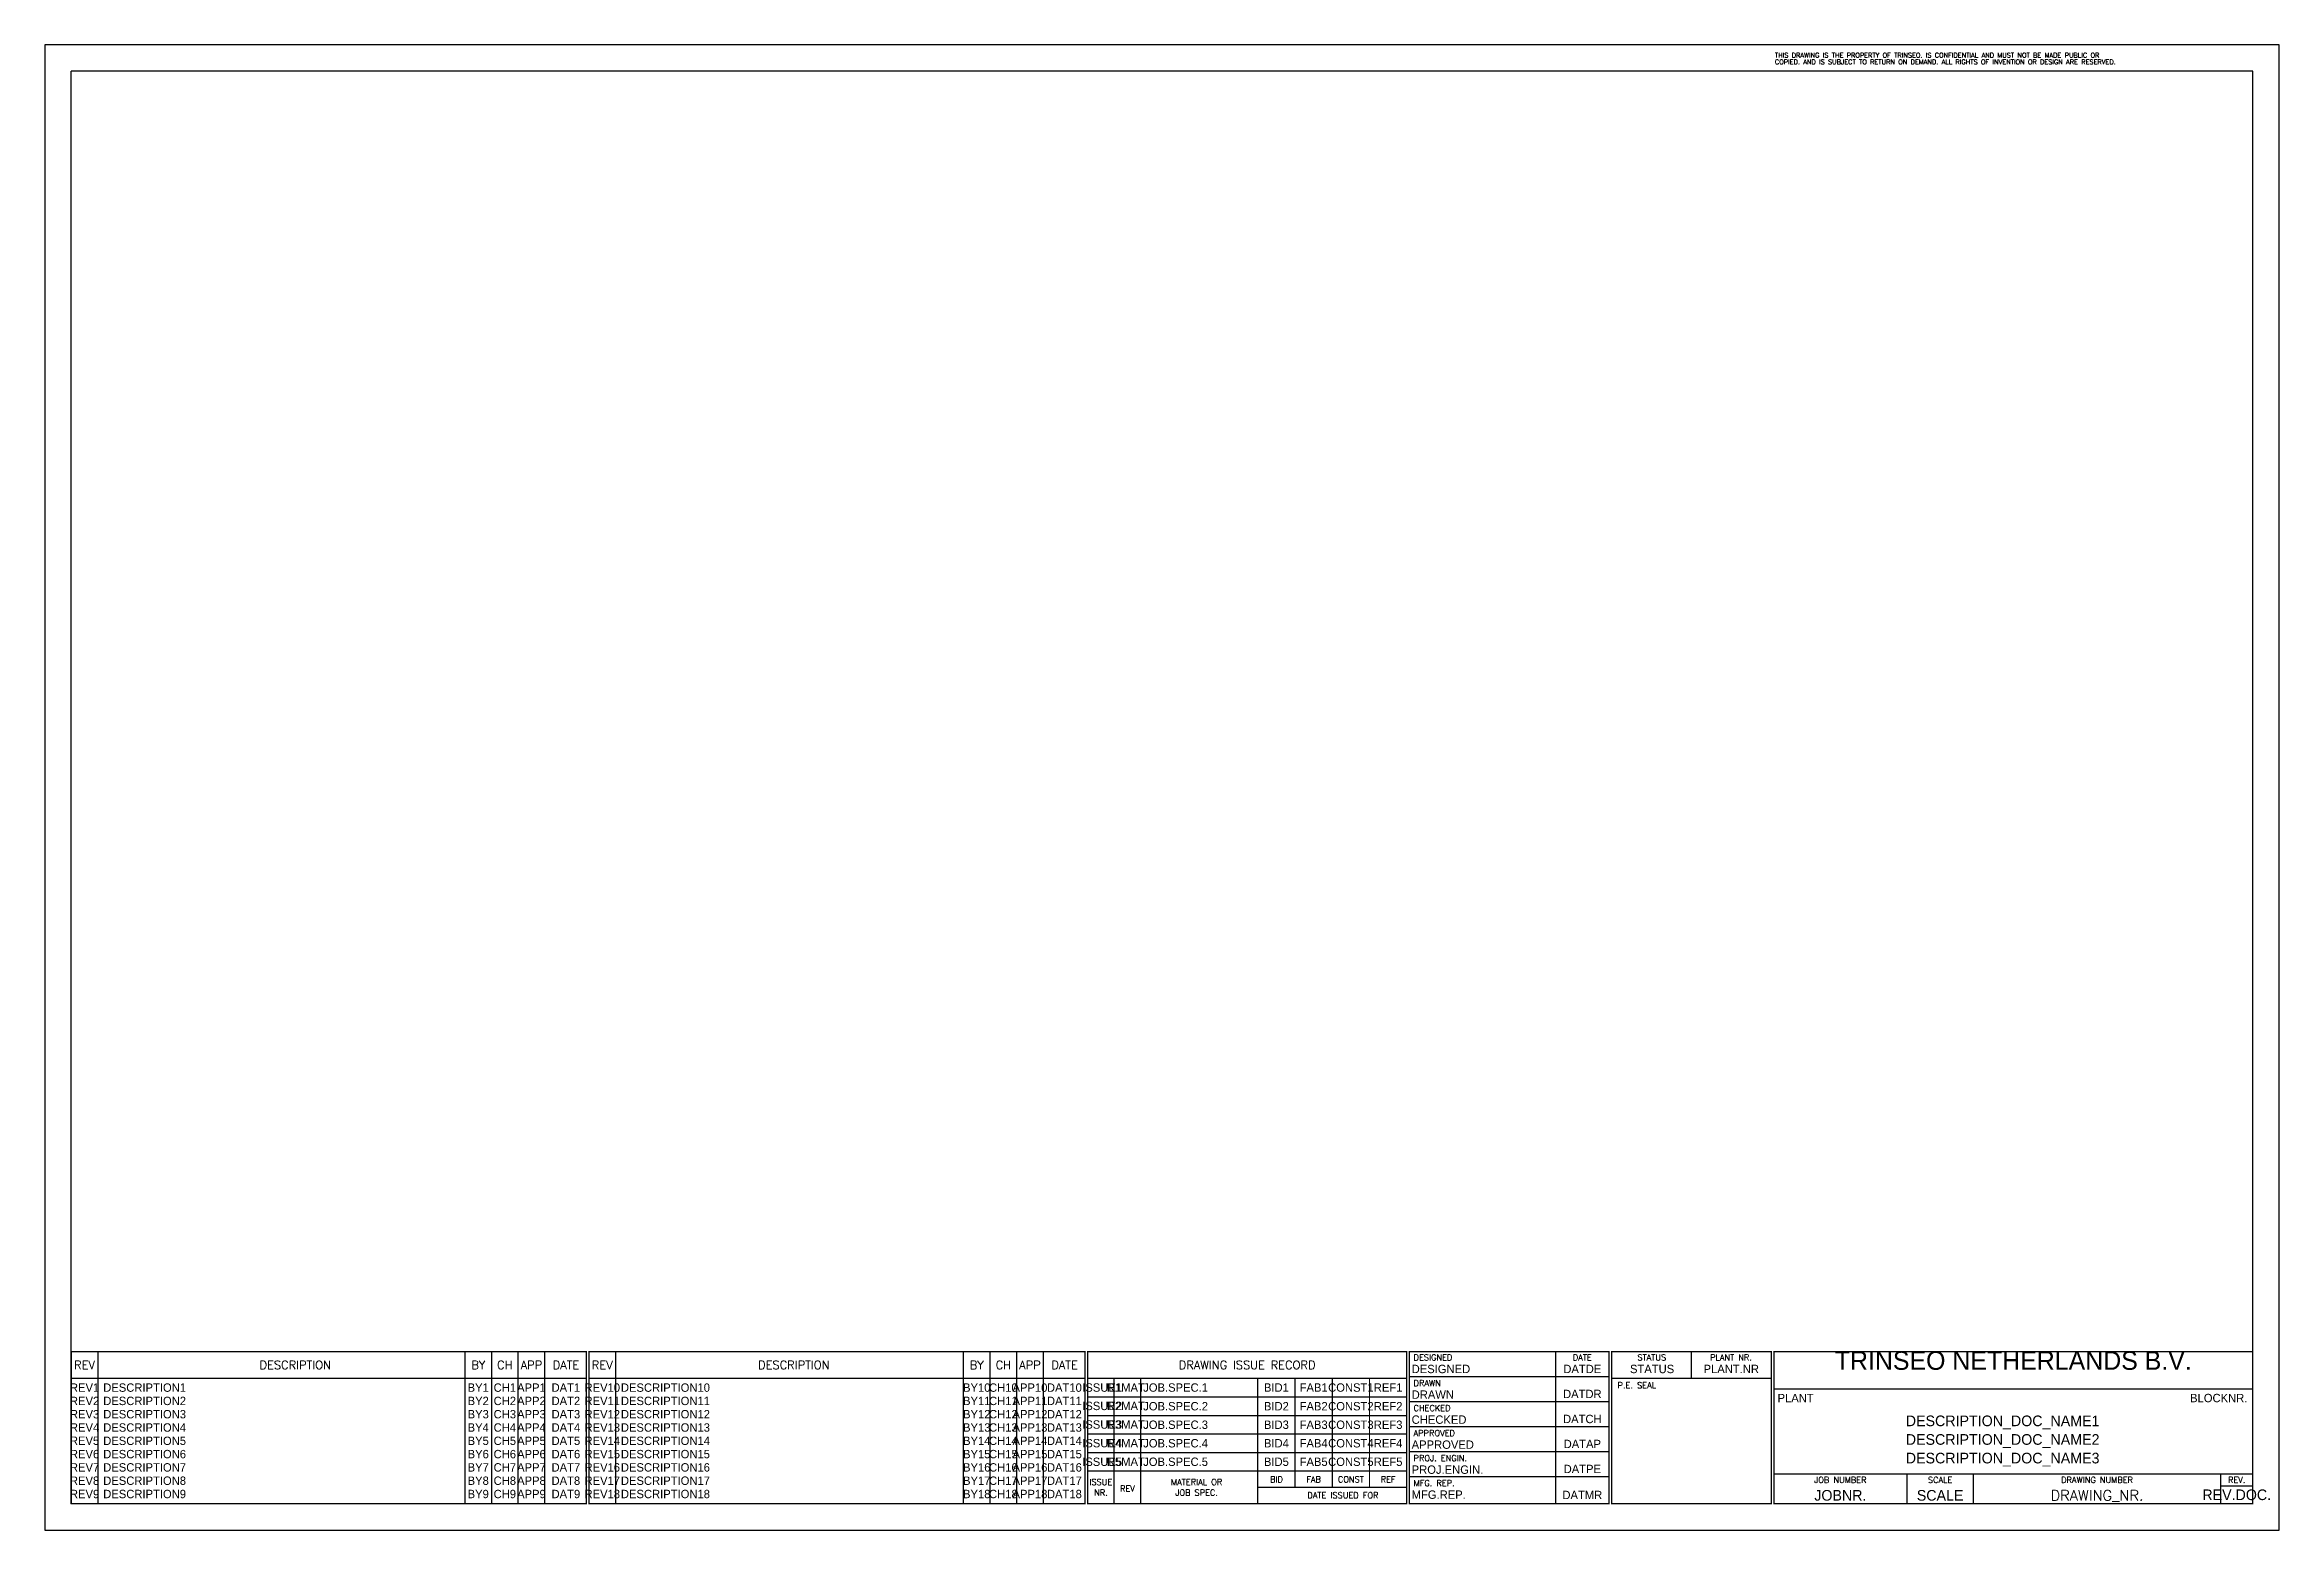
# Model space of a CAD drawing. Header units: millimetres. Extents: x 0 to 840, y 0 to 558.
import ezdxf
from ezdxf.enums import TextEntityAlignment as Align

# ---------------------------------------------------------------- set-up
doc = ezdxf.new("R2010")
doc.units = ezdxf.units.MM
doc.layers.add('TITEL', color=7, linetype='Continuous')
doc.styles.add('COMPRESSED', font='compressed.shx')
doc.styles.add('ROMAND', font='romand')

msp = doc.modelspace()

# ---------------------------------------------------------------- linework, layer by layer
at = {"transparency": 33554687}
for p, q in [((840, 558.5), (0, 558.5)), ((0, 558.5), (0, 0)), ((840, 0), (840, 558.5)), ((588, 57.75), (513, 57.75)), ((392, 50.13), (512, 50.13)), ((392, 43.17), (512, 43.17)), ((588, 48.35), (513, 48.35)), ((392, 36.21), (512, 36.21)), ((588, 38.95), (513, 38.95)), ((392, 29.25), (512, 29.25)), ((588, 29.55), (513, 29.55)), ((588, 20.15), (513, 20.15)), ((0, 0), (840, 0))]:
    msp.add_line(p, q, dxfattribs=at)
at = {"transparency": 33554687, "const_width": 0.5}
for points in [[(203.6, 10), (10, 10), (10, 67.15), (203.6, 67.15), (203.6, 9.75)], [(20, 67.29), (20, 10.15)], [(157.97, 67.29), (157.97, 10.15)], [(167.97, 67.29), (167.97, 10.15)], [(177.97, 67.29), (177.97, 10.15)], [(187.97, 67.29), (187.97, 10.15)], [(391, 10), (204.6, 10), (204.6, 67.15), (391, 67.15), (391, 9.75)], [(214.6, 67.29), (214.6, 10.15)], [(345.37, 67.29), (345.37, 10.15)], [(355.37, 67.29), (355.37, 10.15)], [(365.37, 67.29), (365.37, 10.15)], [(375.37, 67.29), (375.37, 10.15)], [(512, 67.15), (392, 67.15), (392, 10), (512, 10), (512, 67.15)], [(513, 67.15), (588, 67.15), (588, 10), (513, 10), (513, 67.15)], [(568, 67.15), (568, 10)], [(649, 10), (589, 10), (589, 67.15), (649, 67.15), (649, 10)], [(619, 67.15), (619, 57.15)], [(203.6, 57.15), (10, 57.15)], [(391, 57.15), (204.6, 57.15)], [(512, 57.15), (392, 57.15)], [(402, 57.15), (402, 10)], [(412, 57.15), (412, 10)], [(456, 57.15), (456, 10)], [(470, 57.15), (470, 16.15)], [(470, 57.15), (470, 16.15)], [(484, 57.15), (484, 16.15)], [(498, 57.15), (498, 16.15)], [(589, 57.15), (649, 57.15)], [(650, 53.15), (830, 53.15)], [(392, 22.29), (512, 22.29)], [(650, 21.15), (830, 21.15)], [(700, 21.15), (700, 10.15)], [(725.01, 21.15), (725.01, 10.15)], [(818, 21.15), (818, 10.15)], [(818, 16.7), (830, 16.7)], [(456, 16.15), (512, 16.15)]]:
    msp.add_lwpolyline(points, dxfattribs=at)
msp.add_lwpolyline([(650, 10), (830, 10), (830, 67.15), (650, 67.15)], close=True, dxfattribs=at)
at = {"layer": 'TITEL', "transparency": 33554687}
for p, q in [((830, 548.5), (10, 548.5)), ((10, 10), (10, 548.5)), ((830, 10), (830, 548.5))]:
    msp.add_line(p, q, dxfattribs=at)

# ---------------------------------------------------------------- texts
at = {"transparency": 33554687}
for s, width, gutter_width, insert, char_height, attachment_point, style in [('THIS DRAWING IS THE PROPERTY OF TRINSEO. IS CONFIDENTIAL AND MUST NOT BE MADE PUBLIC OR', 305.5888, 11.25, (650.39, 554.53), 1.8, 4, 'ROMAND'), ('COPIED. AND IS SUBJECT TO RETURN ON DEMAND. ALL RIGHTS OF INVENTION OR DESIGN ARE RESERVED.', 250.5888, 11.25, (650.39, 552.03), 1.8, 4, 'ROMAND'), ('TRINSEO NETHERLANDS B.V.', 133.9104, 10, (740, 60.24), 7, 8, 'COMPRESSED'), ('REV', 10.5961, 11.25, (15, 62.15), 3.15, 5, 'ROMAND'), ('DESCRIPTION', 10.5961, 11.25, (94.2, 62.15), 3.15, 5, 'ROMAND'), ('BY', 10.5961, 11.25, (162.97, 62.15), 3.15, 5, 'ROMAND'), ('CH', 10.5961, 11.25, (172.97, 62.15), 3.15, 5, 'ROMAND'), ('APP', 10.5961, 11.25, (182.97, 62.15), 3.15, 5, 'ROMAND'), ('DATE', 10.5961, 11.25, (195.97, 62.15), 3.15, 5, 'ROMAND'), ('REV', 10.5961, 11.25, (209.6, 62.15), 3.15, 5, 'ROMAND'), ('DESCRIPTION', 10.5961, 11.25, (281.6, 62.15), 3.15, 5, 'ROMAND'), ('BY', 10.5961, 11.25, (350.37, 62.15), 3.15, 5, 'ROMAND'), ('CH', 10.5961, 11.25, (360.37, 62.15), 3.15, 5, 'ROMAND'), ('APP', 10.5961, 11.25, (370.37, 62.15), 3.15, 5, 'ROMAND'), ('DATE', 10.5961, 11.25, (383.37, 62.15), 3.15, 5, 'ROMAND'), ('DRAWING ISSUE RECORD', 90.4945, 11.25, (452, 62.15), 3.15, 5, 'ROMAND'), ('DESIGNED', 19.7408, 11.25, (514.58, 65.01), 2.25, 4, 'ROMAND'), ('DATE', 9.7408, 11.25, (578, 65.01), 2.25, 5, 'ROMAND'), ('STATUS', 9.7408, 11.25, (604.11, 65.01), 2.25, 5, 'ROMAND'), ('PLANT NR.', 20.7408, 11.25, (633.89, 65.01), 2.25, 5, 'ROMAND'), ('DRAWN', 19.7408, 11.25, (514.58, 55.36), 2.25, 4, 'ROMAND'), ('P.E. SEAL', 19.7408, 11.25, (598.5, 54.51), 2.25, 5, 'ROMAND'), ('CHECKED', 19.7408, 11.25, (514.58, 45.96), 2.25, 4, 'ROMAND'), ('APPROVED', 19.7408, 11.25, (514.58, 36.56), 2.25, 4, 'ROMAND'), ('PROJ. ENGIN.', 25.608, 11.25, (514.58, 27.16), 2.25, 4, 'ROMAND'), ('ISSUE', 10.5961, 11.25, (397, 18.15), 2.25, 5, 'ROMAND'), ('MATERIAL OR', 37.8108, 11.25, (433, 18.15), 2.25, 5, 'ROMAND'), ('BID', 2.4234, 11.25, (463, 19.15), 2.25, 5, 'ROMAND'), ('FAB', 2.4234, 11.25, (477, 19.15), 2.25, 5, 'ROMAND'), ('CONST', 2.4234, 11.25, (491, 19.15), 2.25, 5, 'ROMAND'), ('REF', 2.4234, 11.25, (505, 19.15), 2.25, 5, 'ROMAND'), ('MFG. REP.', 19.7408, 11.25, (514.58, 17.76), 2.25, 4, 'ROMAND'), ('JOB NUMBER', 29.4775, 11.25, (675, 18.94), 2.25, 5, 'ROMAND'), ('SCALE', 9.7408, 11.25, (712.5, 18.94), 2.25, 5, 'ROMAND'), ('DRAWING NUMBER', 39.2207, 11.25, (771.5, 18.94), 2.25, 5, 'ROMAND'), ('REV.', 9.7408, 11.25, (824, 18.94), 2.25, 5, 'ROMAND'), ('NR.', 10.5961, 11.25, (397.05, 14.16), 2.25, 5, 'ROMAND'), ('REV', 10.5961, 11.25, (407, 15.66), 2.25, 5, 'ROMAND'), ('JOB SPEC.', 35.6216, 11.25, (433, 14.16), 2.25, 5, 'ROMAND'), ('DATE ISSUED FOR', 40.7216, 11.25, (488, 13.16), 2.25, 5, 'ROMAND')]:
    msp.add_mtext_dynamic_manual_height_columns(s, width=width, gutter_width=gutter_width, heights=[0], dxfattribs=dict(at, insert=insert, char_height=char_height, attachment_point=attachment_point, style=style))
for tag, p in [('DESIGNED', (513.85, 60.66)), ('DESCRIPTION1', (22, 53.65)), ('DESCRIPTION10', (216.6, 53.65)), ('JOB.SPEC.1', (412.94, 53.67)), ('DRAWN', (513.85, 51.01)), ('DESCRIPTION2', (22, 48.65)), ('DESCRIPTION3', (22, 43.65)), ('DESCRIPTION11', (216.6, 48.65)), ('DESCRIPTION12', (216.6, 43.65)), ('JOB.SPEC.2', (412.94, 46.65)), ('CHECKED', (513.85, 41.61)), ('DESCRIPTION4', (22, 38.65)), ('DESCRIPTION5', (22, 33.65)), ('DESCRIPTION13', (216.6, 38.65)), ('DESCRIPTION14', (216.6, 33.65)), ('JOB.SPEC.3', (412.94, 39.69)), ('JOB.SPEC.4', (412.94, 32.73)), ('APPROVED', (513.85, 32.21)), ('DESCRIPTION6', (22, 28.65)), ('DESCRIPTION7', (22, 23.65)), ('DESCRIPTION15', (216.6, 28.65)), ('DESCRIPTION16', (216.6, 23.65)), ('JOB.SPEC.5', (412.94, 25.77)), ('DESCRIPTION8', (22, 18.65)), ('DESCRIPTION17', (216.6, 18.65)), ('PROJ.ENGIN.', (513.85, 22.81)), ('DESCRIPTION9', (22, 13.65)), ('DESCRIPTION18', (216.6, 13.65)), ('MFG.REP.', (513.85, 13.41))]:
    msp.add_attdef(tag, text='XXX', height=3.15, dxfattribs=at).set_placement(p, align=Align.MIDDLE_LEFT)
for tag, height, p in [('DATDE', 3.15, (578, 60.66)), ('STATUS', 3.15, (604.23, 60.66)), ('PLANT.NR', 3.15, (634, 60.66)), ('BY1', 3.15, (162.97, 53.65)), ('CH1', 3.15, (172.97, 53.65)), ('APP1', 3.15, (182.97, 53.65)), ('DAT1', 3.15, (195.91, 53.65)), ('BY10', 3.15, (350.37, 53.65)), ('CH10', 3.15, (360.37, 53.65)), ('APP10', 3.15, (370.37, 53.65)), ('DAT10', 3.15, (383.31, 53.65)), ('BID1', 3.15, (463, 53.67)), ('FAB1', 3.15, (477, 53.67)), ('CONST1', 3.15, (491, 53.67)), ('REF1', 3.15, (505, 53.67)), ('DATDR', 3.15, (578, 51.26)), ('BY2', 3.15, (162.97, 48.65)), ('BY3', 3.15, (162.97, 43.65)), ('CH2', 3.15, (172.97, 48.65)), ('CH3', 3.15, (172.97, 43.65)), ('APP2', 3.15, (182.97, 48.65)), ('APP3', 3.15, (182.97, 43.65)), ('DAT2', 3.15, (195.91, 48.65)), ('DAT3', 3.15, (195.91, 43.65)), ('BY11', 3.15, (350.37, 48.65)), ('BY12', 3.15, (350.37, 43.65)), ('CH11', 3.15, (360.37, 48.65)), ('CH12', 3.15, (360.37, 43.65)), ('APP11', 3.15, (370.37, 48.65)), ('APP12', 3.15, (370.37, 43.65)), ('DAT11', 3.15, (383.31, 48.65)), ('DAT12', 3.15, (383.31, 43.65)), ('BID2', 3.15, (463, 46.65)), ('FAB2', 3.15, (477, 46.65)), ('CONST2', 3.15, (491, 46.65)), ('REF2', 3.15, (505, 46.65)), ('DATCH', 3.15, (578, 41.86)), ('DESCRIPTION_DOC_NAME1', 4, (736, 41.15)), ('BY4', 3.15, (162.97, 38.65)), ('BY5', 3.15, (162.97, 33.65)), ('CH4', 3.15, (172.97, 38.65)), ('CH5', 3.15, (172.97, 33.65)), ('APP4', 3.15, (182.97, 38.65)), ('APP5', 3.15, (182.97, 33.65)), ('DAT4', 3.15, (195.91, 38.65)), ('DAT5', 3.15, (195.91, 33.65)), ('BY13', 3.15, (350.37, 38.65)), ('BY14', 3.15, (350.37, 33.65)), ('CH13', 3.15, (360.37, 38.65)), ('CH14', 3.15, (360.37, 33.65)), ('APP13', 3.15, (370.37, 38.65)), ('APP14', 3.15, (370.37, 33.65)), ('DAT13', 3.15, (383.31, 38.65)), ('DAT14', 3.15, (383.31, 33.65)), ('BID3', 3.15, (463, 39.69)), ('BID4', 3.15, (463, 32.73)), ('FAB3', 3.15, (477, 39.69)), ('FAB4', 3.15, (477, 32.73)), ('CONST3', 3.15, (491, 39.69)), ('CONST4', 3.15, (491, 32.73)), ('REF3', 3.15, (505, 39.69)), ('REF4', 3.15, (505, 32.73)), ('DATAP', 3.15, (578, 32.46)), ('DESCRIPTION_DOC_NAME2', 4, (736, 34.15)), ('BY6', 3.15, (162.97, 28.65)), ('BY7', 3.15, (162.97, 23.65)), ('CH6', 3.15, (172.97, 28.65)), ('CH7', 3.15, (172.97, 23.65)), ('APP6', 3.15, (182.97, 28.65)), ('APP7', 3.15, (182.97, 23.65)), ('DAT6', 3.15, (195.91, 28.65)), ('DAT7', 3.15, (195.91, 23.65)), ('BY15', 3.15, (350.37, 28.65)), ('BY16', 3.15, (350.37, 23.65)), ('CH15', 3.15, (360.37, 28.65)), ('CH16', 3.15, (360.37, 23.65)), ('APP15', 3.15, (370.37, 28.65)), ('APP16', 3.15, (370.37, 23.65)), ('DAT15', 3.15, (383.31, 28.65)), ('DAT16', 3.15, (383.31, 23.65)), ('BID5', 3.15, (463, 25.77)), ('FAB5', 3.15, (477, 25.77)), ('CONST5', 3.15, (491, 25.77)), ('REF5', 3.15, (505, 25.77)), ('DESCRIPTION_DOC_NAME3', 4, (736, 27.15)), ('BY8', 3.15, (162.97, 18.65)), ('CH8', 3.15, (172.97, 18.65)), ('APP8', 3.15, (182.97, 18.65)), ('DAT8', 3.15, (195.91, 18.65)), ('BY17', 3.15, (350.37, 18.65)), ('CH17', 3.15, (360.37, 18.65)), ('APP17', 3.15, (370.37, 18.65)), ('DAT17', 3.15, (383.31, 18.65)), ('DATPE', 3.15, (578, 23.06)), ('BY9', 3.15, (162.97, 13.65)), ('CH9', 3.15, (172.97, 13.65)), ('APP9', 3.15, (182.97, 13.65)), ('DAT9', 3.15, (195.91, 13.65)), ('BY18', 3.15, (350.37, 13.65)), ('CH18', 3.15, (360.37, 13.65)), ('APP18', 3.15, (370.37, 13.65)), ('DAT18', 3.15, (383.31, 13.65)), ('DATMR', 3.15, (578, 13.29)), ('JOBNR.', 4, (675, 13.15)), ('SCALE', 4, (712.5, 13.15)), ('REV.DOC.', 4, (824, 13.36))]:
    msp.add_attdef(tag, text='XXX', height=height, dxfattribs=at).set_placement(p, align=Align.MIDDLE_CENTER)
for tag, p in [('REV1', (15, 53.65)), ('REV10', (209.6, 53.65)), ('ISSUE1', (397.5, 53.67)), ('R1MAT.', (407, 53.67)), ('REV2', (15, 48.65)), ('REV3', (15, 43.65)), ('REV11', (209.6, 48.65)), ('REV12', (209.6, 43.65)), ('ISSUE2', (397.5, 46.77)), ('R2MAT.', (407, 46.77)), ('REV4', (15, 38.65)), ('REV5', (15, 33.65)), ('REV13', (209.6, 38.65)), ('REV14', (209.6, 33.65)), ('ISSUE3', (397.5, 39.77)), ('ISSUE4', (397.5, 32.77)), ('R3MAT.', (407, 39.77)), ('R4MAT.', (407, 32.77)), ('REV6', (15, 28.65)), ('REV7', (15, 23.65)), ('REV15', (209.6, 28.65)), ('REV16', (209.6, 23.65)), ('ISSUE5', (397.5, 25.77)), ('R5MAT.', (407, 25.77)), ('REV8', (15, 18.65)), ('REV17', (209.6, 18.65)), ('REV9', (15, 13.65)), ('REV18', (209.6, 13.65))]:
    msp.add_attdef(tag, text='XXX', height=3.15, dxfattribs=at).set_placement(p, align=Align.MIDDLE)
msp.add_attdef('PLANT', (651.39, 48.15), 'XXX', height=3.15, dxfattribs=at)
msp.add_attdef('BLOCKNR.', text='XXX', height=3.15, dxfattribs=at).set_placement((828, 48.15), align=Align.RIGHT)
at = {"transparency": 33554687, "style": 'ROMAND'}
msp.add_attdef('DRAWING_NR.', text='XXX', height=4, dxfattribs=at).set_placement((771.5, 13.15), align=Align.MIDDLE_CENTER)

doc.saveas('drawing.dxf')
